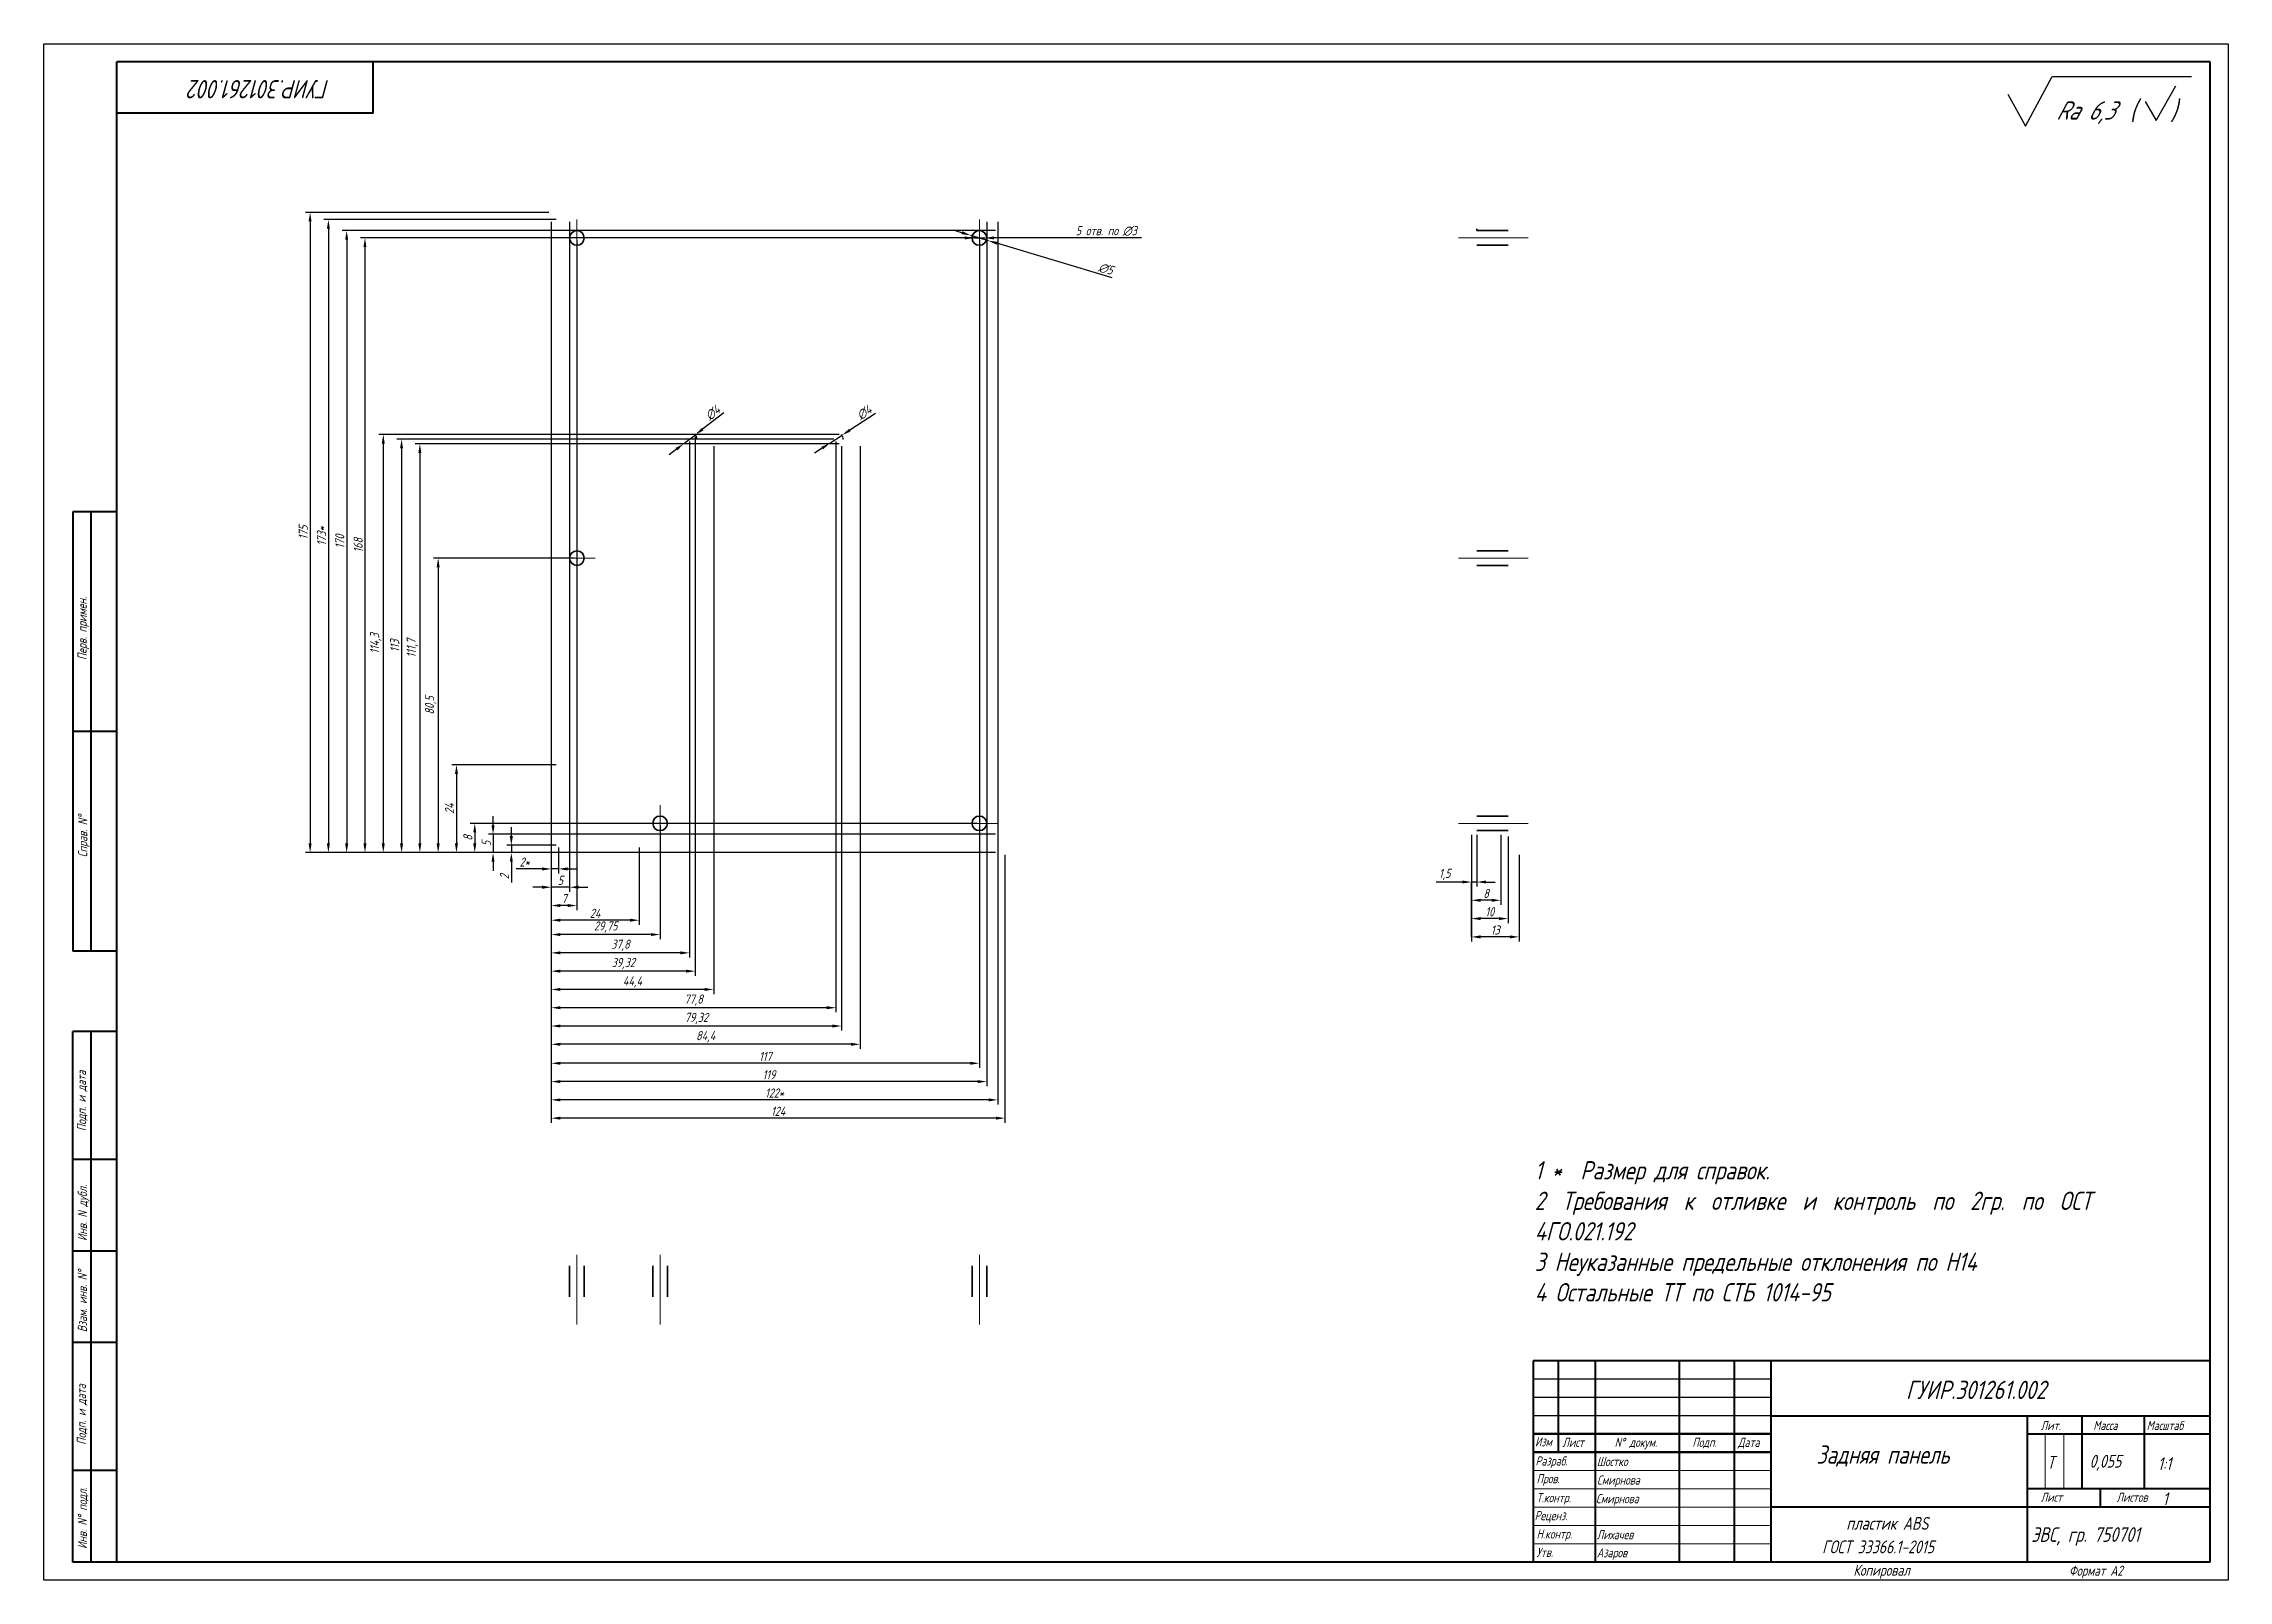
# Paper-space layout 'А2' of a CAD drawing. Header units: millimetres. Extents: x -3 to 594, y 0 to 420.
import ezdxf

# ---------------------------------------------------------------- set-up
doc = ezdxf.new("R2010")
doc.units = ezdxf.units.MM
doc.linetypes.add('CENTER2', pattern=[28.575, 19.05, -3.175, 3.175, -3.175])
for name, color, linetype in [('KONTUR', 7, 'Continuous'), ('PDF _Геометрия', 7, 'Continuous'), ('PDF _Сплошная заливка', 7, 'Continuous')]:
    doc.layers.add(name, color=color, linetype=linetype)
for name, color, linetype, lineweight in [('MD_Видимые тонкие', 7, 'Continuous', 35), ('ОСИ', 1, 'CENTER2', 20), ('Основная', 7, 'Continuous', 40), ('текст', 7, 'Continuous', 30), ('тонкая', 7, 'Continuous', 20)]:
    doc.layers.add(name, color=color, linetype=linetype, lineweight=lineweight)
doc.styles.add('GOST type A0', font='', dxfattribs={"oblique": 15, "height": 3.5})
doc.styles.get("Standard").update_dxf_attribs({"font": '', "oblique": 15})
doc.styles.add('стиль рамки', font='romans.shx', dxfattribs={"width": 0.75, "oblique": 15, "height": 3.5})
doc.styles.get('GOST type A0').set_extended_font_data('GOST type A')
doc.styles.get('Standard').set_extended_font_data('GOST type A')
doc.dimstyles.new('ISO-25', dxfattribs={"dimtxt": 2.5, "dimasz": 2.5, "dimexe": 1.25, "dimexo": 0.625, "dimtad": 1, "dimtxsty": 'Standard', "dimcen": 2.5, "dimadec": 0, "dimazin": 0, "dimtfac": 1, "dimtmove": 0, "dimatfit": 3, "dimfxl": 1, "dimarcsym": 0})

psp = doc.layouts.new('А2')

# ---------------------------------------------------------------- texts
at = {"insert": (75.15, 405.05), "char_height": 5, "attachment_point": 1, "rotation": 180}
psp.add_mtext_dynamic_manual_height_columns('ГУИР.301261.002', width=110.0691, gutter_width=12.5, heights=[0], dxfattribs=at)
at = {"char_height": 5, "attachment_point": 1}
for s, insert in [('{\\fGOST type A|b0|i1|c204|p34;Ra 6,3}', (546.898, 404.238)), ('ГУИР.301261.002', (505.923, 54.554))]:
    psp.add_mtext_dynamic_manual_height_columns(s, width=110.0691, gutter_width=12.5, heights=[0], dxfattribs=dict(at, insert=insert))
at = {"layer": 'текст', "style": 'стиль рамки', "oblique": 15, "width": 0.75}
for s, p in [('Перв. примен.', (8.753, 251.513)), ('Справ. N%%d', (8.908, 197.627)), ('Подп. и дата', (8.574, 122.77)), ('Инв. N дубл.', (8.818, 92.745)), ('Взам. инв. N%%d', (8.818, 67.818)), ('Подп. и дата', (8.524, 37.034)), ('Инв. N%%d подл.', (8.818, 8.567))]:
    psp.add_text(s, height=2.5, rotation=90, dxfattribs=at).set_placement(p)
for s, height, p in [('Лит.', 2.5, (542.718, 41.065)), ('Масса', 2.5, (557.092, 41.065)), ('Масштаб', 2.5, (571.685, 41.065)), ('Изм', 2.5, (404.545, 36.612)), ('Лист', 2.5, (412.021, 36.462)), ('N%%d докум. ', 2.5, (426.305, 36.462)), ('Подп.', 2.5, (447.557, 36.462)), ('Дата', 2.5, (460.008, 36.462)), ('Задняя панель', 5, (481.463, 31.874)), ('Разраб.', 2.5, (404.661, 31.361)), ('Шостко', 2.5, (421.427, 31.215)), ('Т', 3.5, (544.509, 30.5)), ('0,055', 3.5, (556.079, 30.791)), ('1:1', 3.5, (574.749, 30.141)), ('Пров.', 2.5, (404.962, 26.529)), ('Смирнова', 2.5, (421.497, 26.149)), ('Лист', 2.5, (542.718, 21.451)), ('Листов', 2.5, (563.442, 21.451)), ('1', 3.5, (576.057, 20.541)), ('Реценз.', 2.5, (404.434, 16.418)), ('Т.контр.', 2.5, (404.962, 21.334)), ('Смирнова', 2.5, (421.214, 21.064)), ('Н.контр.', 2.5, (404.962, 11.412)), ('Лихачев', 2.5, (421.415, 11.229)), ('пластик ABS', 3.5, (489.598, 13.817)), ('ЭВС, гр. 750701', 4, (540.135, 10.509)), ('Утв.', 2.5, (404.962, 6.392)), ('Азаров', 2.5, (421.415, 6.276)), ('ГОСТ 33366.1-2015', 3.5, (482.997, 7.386)), ('Копировал', 3, (491.536, 1.25)), ('Формат А2', 2.75, (550.464, 1.25))]:
    psp.add_text(s, height=height, dxfattribs=at).set_placement(p)
at = {"layer": 'тонкая', "insert": (404.486, 114.565), "char_height": 5, "width": 157.08158, "attachment_point": 1, "style": 'GOST type A0'}
psp.add_mtext('\\pxqj,t1;1 *  Размер для справок.\\P\\pr1.09015;2 Требования к отливке и контроль по 2гр. по ОСТ 4ГО.021.192\\P3 Неуказанные предельные отклонения по H14\\P4 Остальные ТТ по СТБ 1014-95', dxfattribs=at)

# ---------------------------------------------------------------- blocks, each defined once
blk = doc.blocks.new('*D38')
at = {"color": 0, "lineweight": -2, "transparency": 16777216}
for p, q in [((248.7, 366.9), (246.2, 366.9)), ((251.2, 366.9), (254.2, 366.9)), ((297.04, 366.94), (256.7, 366.9))]:
    blk.add_line(p, q, dxfattribs=at)
at = {"color": 0, "transparency": 16777216}
for points in [[(248.7, 367.31), (248.7, 366.48), (251.2, 366.9)], [(256.7, 367.32), (256.7, 366.49), (254.2, 366.9)]]:
    blk.add_solid(points, dxfattribs=at)
at = {"layer": 'Defpoints', "color": 0, "transparency": 16777216}
for p in [(251.2, 366.9), (254.2, 366.9)]:
    blk.add_point(p, dxfattribs=at)
at = {"color": 0, "transparency": 16777216, "insert": (287.38, 368.8), "char_height": 2.5, "attachment_point": 5, "rotation": 0.04483}
blk.add_mtext('5 отв. по ∅3', dxfattribs=at)
blk = doc.blocks.new('*D39')
at = {"color": 0, "lineweight": -2, "transparency": 16777216}
for p, q in [((247.91, 368.34), (245.52, 369.06)), ((250.31, 367.62), (255.1, 366.18)), ((288.95, 355.99), (257.49, 365.46))]:
    blk.add_line(p, q, dxfattribs=at)
at = {"color": 0, "transparency": 16777216}
for points in [[(248.03, 368.74), (247.79, 367.94), (250.31, 367.62)], [(257.61, 365.86), (257.37, 365.06), (255.1, 366.18)]]:
    blk.add_solid(points, dxfattribs=at)
at = {"layer": 'Defpoints', "color": 0, "transparency": 16777216}
for p in [(250.31, 367.62), (255.1, 366.18)]:
    blk.add_point(p, dxfattribs=at)
at = {"color": 0, "transparency": 16777216, "insert": (287.26, 358.46), "char_height": 2.5, "attachment_point": 5, "rotation": 343.24999}
blk.add_mtext('∅5', dxfattribs=at)
blk = doc.blocks.new('*D46')
at = {"layer": 'Defpoints', "color": 0, "transparency": 16777216}
for p in [(135.7, 200.9), (137.7, 200.9), (135.7, 194.44)]:
    blk.add_point(p, dxfattribs=at)
at = {"layer": 'MD_Видимые тонкие', "color": 0, "lineweight": -2, "transparency": 16777216}
for p, q in [((135.7, 200.28), (135.7, 193.19)), ((137.7, 200.28), (137.7, 193.19)), ((133.2, 194.44), (126.1, 194.44)), ((137.7, 194.44), (135.7, 194.44)), ((140.2, 194.44), (142.7, 194.44))]:
    blk.add_line(p, q, dxfattribs=at)
at = {"layer": 'MD_Видимые тонкие', "color": 0, "transparency": 16777216}
for points in [[(133.2, 194.86), (133.2, 194.02), (135.7, 194.44)], [(140.2, 194.86), (140.2, 194.02), (137.7, 194.44)]]:
    blk.add_solid(points, dxfattribs=at)
at = {"layer": 'MD_Видимые тонкие', "color": 0, "transparency": 16777216, "insert": (128.4, 196.32), "char_height": 2.5, "attachment_point": 5}
blk.add_mtext('2*', dxfattribs=at)
blk = doc.blocks.new('*D47')
at = {"layer": 'Defpoints', "color": 0, "transparency": 16777216}
for p in [(140.7, 371.9), (135.7, 201.4), (135.7, 189.44)]:
    blk.add_point(p, dxfattribs=at)
at = {"layer": 'MD_Видимые тонкие', "color": 0, "lineweight": -2, "transparency": 16777216}
for p, q in [((140.7, 371.28), (140.7, 188.19)), ((135.7, 200.78), (135.7, 188.19)), ((133.2, 189.44), (130.7, 189.44)), ((140.7, 189.44), (135.7, 189.44)), ((143.2, 189.44), (145.7, 189.44))]:
    blk.add_line(p, q, dxfattribs=at)
at = {"layer": 'MD_Видимые тонкие', "color": 0, "transparency": 16777216}
for points in [[(133.2, 189.86), (133.2, 189.02), (135.7, 189.44)], [(143.2, 189.86), (143.2, 189.02), (140.7, 189.44)]]:
    blk.add_solid(points, dxfattribs=at)
at = {"layer": 'MD_Видимые тонкие', "color": 0, "transparency": 16777216, "insert": (138.2, 191.32), "char_height": 2.5, "attachment_point": 5}
blk.add_mtext('5', dxfattribs=at)
blk = doc.blocks.new('*D48')
at = {"layer": 'Defpoints', "color": 0, "transparency": 16777216}
for p in [(142.7, 366.9), (135.7, 279.4), (135.7, 184.44)]:
    blk.add_point(p, dxfattribs=at)
at = {"layer": 'MD_Видимые тонкие', "color": 0, "lineweight": -2, "transparency": 16777216}
for p, q in [((142.7, 366.28), (142.7, 183.19)), ((135.7, 278.78), (135.7, 183.19)), ((140.2, 184.44), (138.2, 184.44))]:
    blk.add_line(p, q, dxfattribs=at)
at = {"layer": 'MD_Видимые тонкие', "color": 0, "transparency": 16777216}
for points in [[(138.2, 184.86), (138.2, 184.02), (135.7, 184.44)], [(140.2, 184.86), (140.2, 184.02), (142.7, 184.44)]]:
    blk.add_solid(points, dxfattribs=at)
at = {"layer": 'MD_Видимые тонкие', "color": 0, "transparency": 16777216, "insert": (139.2, 186.32), "char_height": 2.5, "attachment_point": 5}
blk.add_mtext('7', dxfattribs=at)
blk = doc.blocks.new('*D49')
at = {"layer": 'Defpoints', "color": 0, "transparency": 16777216}
for p in [(135.7, 206.9), (165.45, 206.9), (135.7, 176.5)]:
    blk.add_point(p, dxfattribs=at)
at = {"layer": 'MD_Видимые тонкие', "color": 0, "lineweight": -2, "transparency": 16777216}
for p, q in [((135.7, 206.28), (135.7, 175.25)), ((165.45, 206.28), (165.45, 175.25)), ((162.95, 176.5), (138.2, 176.5))]:
    blk.add_line(p, q, dxfattribs=at)
at = {"layer": 'MD_Видимые тонкие', "color": 0, "transparency": 16777216}
for points in [[(138.2, 176.92), (138.2, 176.09), (135.7, 176.5)], [(162.95, 176.92), (162.95, 176.09), (165.45, 176.5)]]:
    blk.add_solid(points, dxfattribs=at)
at = {"layer": 'MD_Видимые тонкие', "color": 0, "transparency": 16777216, "insert": (150.58, 178.57), "char_height": 2.5, "attachment_point": 5}
blk.add_mtext('29,75', dxfattribs=at)
blk = doc.blocks.new('*D50')
at = {"layer": 'Defpoints', "color": 0, "transparency": 16777216}
for p in [(135.7, 311.9), (173.5, 311.9), (135.7, 171.5)]:
    blk.add_point(p, dxfattribs=at)
at = {"layer": 'MD_Видимые тонкие', "color": 0, "lineweight": -2, "transparency": 16777216}
for p, q in [((135.7, 311.28), (135.7, 170.25)), ((173.5, 311.28), (173.5, 170.25)), ((171, 171.5), (138.2, 171.5))]:
    blk.add_line(p, q, dxfattribs=at)
at = {"layer": 'MD_Видимые тонкие', "color": 0, "transparency": 16777216}
for points in [[(138.2, 171.92), (138.2, 171.09), (135.7, 171.5)], [(171, 171.92), (171, 171.09), (173.5, 171.5)]]:
    blk.add_solid(points, dxfattribs=at)
at = {"layer": 'MD_Видимые тонкие', "color": 0, "transparency": 16777216, "insert": (154.6, 173.57), "char_height": 2.5, "attachment_point": 5}
blk.add_mtext('37,8', dxfattribs=at)
blk = doc.blocks.new('*D51')
at = {"layer": 'Defpoints', "color": 0, "transparency": 16777216}
for p in [(135.7, 313.2), (175.02, 313.2), (135.7, 166.5)]:
    blk.add_point(p, dxfattribs=at)
at = {"layer": 'MD_Видимые тонкие', "color": 0, "lineweight": -2, "transparency": 16777216}
for p, q in [((135.7, 312.58), (135.7, 165.25)), ((175.02, 312.58), (175.02, 165.25)), ((172.52, 166.5), (138.2, 166.5))]:
    blk.add_line(p, q, dxfattribs=at)
at = {"layer": 'MD_Видимые тонкие', "color": 0, "transparency": 16777216}
for points in [[(138.2, 166.92), (138.2, 166.09), (135.7, 166.5)], [(172.52, 166.92), (172.52, 166.09), (175.02, 166.5)]]:
    blk.add_solid(points, dxfattribs=at)
at = {"layer": 'MD_Видимые тонкие', "color": 0, "transparency": 16777216, "insert": (155.36, 168.57), "char_height": 2.5, "attachment_point": 5}
blk.add_mtext('39,32', dxfattribs=at)
blk = doc.blocks.new('*D52')
at = {"layer": 'Defpoints', "color": 0, "transparency": 16777216}
for p in [(135.7, 310.6), (180.1, 310.6), (135.7, 161.5)]:
    blk.add_point(p, dxfattribs=at)
at = {"layer": 'MD_Видимые тонкие', "color": 0, "lineweight": -2, "transparency": 16777216}
for p, q in [((135.7, 309.98), (135.7, 160.25)), ((180.1, 309.98), (180.1, 160.25)), ((177.6, 161.5), (138.2, 161.5))]:
    blk.add_line(p, q, dxfattribs=at)
at = {"layer": 'MD_Видимые тонкие', "color": 0, "transparency": 16777216}
for points in [[(138.2, 161.92), (138.2, 161.09), (135.7, 161.5)], [(177.6, 161.92), (177.6, 161.09), (180.1, 161.5)]]:
    blk.add_solid(points, dxfattribs=at)
at = {"layer": 'MD_Видимые тонкие', "color": 0, "transparency": 16777216, "insert": (157.9, 163.57), "char_height": 2.5, "attachment_point": 5}
blk.add_mtext('44,4', dxfattribs=at)
blk = doc.blocks.new('*D53')
at = {"layer": 'Defpoints', "color": 0, "transparency": 16777216}
for p in [(135.7, 311.9), (213.5, 311.9), (135.7, 156.5)]:
    blk.add_point(p, dxfattribs=at)
at = {"layer": 'MD_Видимые тонкие', "color": 0, "lineweight": -2, "transparency": 16777216}
for p, q in [((135.7, 311.28), (135.7, 155.25)), ((213.5, 311.28), (213.5, 155.25)), ((211, 156.5), (138.2, 156.5))]:
    blk.add_line(p, q, dxfattribs=at)
at = {"layer": 'MD_Видимые тонкие', "color": 0, "transparency": 16777216}
for points in [[(138.2, 156.92), (138.2, 156.09), (135.7, 156.5)], [(211, 156.92), (211, 156.09), (213.5, 156.5)]]:
    blk.add_solid(points, dxfattribs=at)
at = {"layer": 'MD_Видимые тонкие', "color": 0, "transparency": 16777216, "insert": (174.6, 158.57), "char_height": 2.5, "attachment_point": 5}
blk.add_mtext('77,8', dxfattribs=at)
blk = doc.blocks.new('*D54')
at = {"layer": 'Defpoints', "color": 0, "transparency": 16777216}
for p in [(135.7, 310.6), (215.02, 310.6), (135.7, 151.5)]:
    blk.add_point(p, dxfattribs=at)
at = {"layer": 'MD_Видимые тонкие', "color": 0, "lineweight": -2, "transparency": 16777216}
for p, q in [((135.7, 309.98), (135.7, 150.25)), ((215.02, 309.98), (215.02, 150.25)), ((212.52, 151.5), (138.2, 151.5))]:
    blk.add_line(p, q, dxfattribs=at)
at = {"layer": 'MD_Видимые тонкие', "color": 0, "transparency": 16777216}
for points in [[(138.2, 151.92), (138.2, 151.09), (135.7, 151.5)], [(212.52, 151.92), (212.52, 151.09), (215.02, 151.5)]]:
    blk.add_solid(points, dxfattribs=at)
at = {"layer": 'MD_Видимые тонкие', "color": 0, "transparency": 16777216, "insert": (175.36, 153.57), "char_height": 2.5, "attachment_point": 5}
blk.add_mtext('79,32', dxfattribs=at)
blk = doc.blocks.new('*D55')
at = {"layer": 'Defpoints', "color": 0, "transparency": 16777216}
for p in [(135.7, 310.6), (220.1, 310.6), (135.7, 146.5)]:
    blk.add_point(p, dxfattribs=at)
at = {"layer": 'MD_Видимые тонкие', "color": 0, "lineweight": -2, "transparency": 16777216}
for p, q in [((135.7, 309.98), (135.7, 145.25)), ((220.1, 309.98), (220.1, 145.25)), ((217.6, 146.5), (138.2, 146.5))]:
    blk.add_line(p, q, dxfattribs=at)
at = {"layer": 'MD_Видимые тонкие', "color": 0, "transparency": 16777216}
for points in [[(138.2, 146.92), (138.2, 146.09), (135.7, 146.5)], [(217.6, 146.92), (217.6, 146.09), (220.1, 146.5)]]:
    blk.add_solid(points, dxfattribs=at)
at = {"layer": 'MD_Видимые тонкие', "color": 0, "transparency": 16777216, "insert": (177.9, 148.57), "char_height": 2.5, "attachment_point": 5}
blk.add_mtext('84,4', dxfattribs=at)
blk = doc.blocks.new('*D56')
at = {"layer": 'Defpoints', "color": 0, "transparency": 16777216}
for p in [(135.7, 366.9), (252.7, 366.9), (135.7, 141.32)]:
    blk.add_point(p, dxfattribs=at)
at = {"layer": 'MD_Видимые тонкие', "color": 0, "lineweight": -2, "transparency": 16777216}
for p, q in [((135.7, 366.28), (135.7, 140.07)), ((252.7, 366.28), (252.7, 140.07)), ((250.2, 141.32), (138.2, 141.32))]:
    blk.add_line(p, q, dxfattribs=at)
at = {"layer": 'MD_Видимые тонкие', "color": 0, "transparency": 16777216}
for points in [[(138.2, 141.73), (138.2, 140.9), (135.7, 141.32)], [(250.2, 141.73), (250.2, 140.9), (252.7, 141.32)]]:
    blk.add_solid(points, dxfattribs=at)
at = {"layer": 'MD_Видимые тонкие', "color": 0, "transparency": 16777216, "insert": (194.2, 143.19), "char_height": 2.5, "attachment_point": 5}
blk.add_mtext('117', dxfattribs=at)
blk = doc.blocks.new('*D57')
at = {"layer": 'Defpoints', "color": 0, "transparency": 16777216}
for p in [(135.7, 371.9), (254.7, 371.9), (135.7, 136.32)]:
    blk.add_point(p, dxfattribs=at)
at = {"layer": 'MD_Видимые тонкие', "color": 0, "lineweight": -2, "transparency": 16777216}
for p, q in [((135.7, 371.28), (135.7, 135.07)), ((254.7, 371.28), (254.7, 135.07)), ((252.2, 136.32), (138.2, 136.32))]:
    blk.add_line(p, q, dxfattribs=at)
at = {"layer": 'MD_Видимые тонкие', "color": 0, "transparency": 16777216}
for points in [[(138.2, 136.73), (138.2, 135.9), (135.7, 136.32)], [(252.2, 136.73), (252.2, 135.9), (254.7, 136.32)]]:
    blk.add_solid(points, dxfattribs=at)
at = {"layer": 'MD_Видимые тонкие', "color": 0, "transparency": 16777216, "insert": (195.2, 138.19), "char_height": 2.5, "attachment_point": 5}
blk.add_mtext('119', dxfattribs=at)
blk = doc.blocks.new('*D58')
at = {"layer": 'Defpoints', "color": 0, "transparency": 16777216}
for p in [(135.7, 371.4), (257.7, 371.9), (135.7, 131.32)]:
    blk.add_point(p, dxfattribs=at)
at = {"layer": 'MD_Видимые тонкие', "color": 0, "lineweight": -2, "transparency": 16777216}
for p, q in [((135.7, 370.78), (135.7, 130.07)), ((257.7, 371.28), (257.7, 130.07)), ((255.2, 131.32), (138.2, 131.32))]:
    blk.add_line(p, q, dxfattribs=at)
at = {"layer": 'MD_Видимые тонкие', "color": 0, "transparency": 16777216}
for points in [[(138.2, 131.73), (138.2, 130.9), (135.7, 131.32)], [(255.2, 131.73), (255.2, 130.9), (257.7, 131.32)]]:
    blk.add_solid(points, dxfattribs=at)
at = {"layer": 'MD_Видимые тонкие', "color": 0, "transparency": 16777216, "insert": (196.7, 133.19), "char_height": 2.5, "attachment_point": 5}
blk.add_mtext('122*', dxfattribs=at)
blk = doc.blocks.new('*D59')
at = {"layer": 'Defpoints', "color": 0, "transparency": 16777216}
for p in [(135.7, 198.9), (259.7, 198.9), (135.7, 126.32)]:
    blk.add_point(p, dxfattribs=at)
at = {"layer": 'MD_Видимые тонкие', "color": 0, "lineweight": -2, "transparency": 16777216}
for p, q in [((135.7, 198.28), (135.7, 125.07)), ((259.7, 198.28), (259.7, 125.07)), ((257.2, 126.32), (138.2, 126.32))]:
    blk.add_line(p, q, dxfattribs=at)
at = {"layer": 'MD_Видимые тонкие', "color": 0, "transparency": 16777216}
for points in [[(138.2, 126.73), (138.2, 125.9), (135.7, 126.32)], [(257.2, 126.73), (257.2, 125.9), (259.7, 126.32)]]:
    blk.add_solid(points, dxfattribs=at)
at = {"layer": 'MD_Видимые тонкие', "color": 0, "transparency": 16777216, "insert": (197.7, 128.19), "char_height": 2.5, "attachment_point": 5}
blk.add_mtext('124', dxfattribs=at)
blk = doc.blocks.new('*D60')
at = {"layer": 'Defpoints', "color": 0, "transparency": 16777216}
for p in [(124.8, 198.9), (137.7, 200.9), (137.7, 198.9)]:
    blk.add_point(p, dxfattribs=at)
at = {"layer": 'MD_Видимые тонкие', "color": 0, "lineweight": -2, "transparency": 16777216}
for p, q in [((124.8, 203.4), (124.8, 205.9)), ((137.08, 200.9), (123.55, 200.9)), ((137.08, 198.9), (123.55, 198.9)), ((124.8, 200.9), (124.8, 198.9)), ((124.8, 196.4), (124.8, 190.72))]:
    blk.add_line(p, q, dxfattribs=at)
at = {"layer": 'MD_Видимые тонкие', "color": 0, "transparency": 16777216}
for points in [[(124.38, 203.4), (125.21, 203.4), (124.8, 200.9)], [(124.38, 196.4), (125.21, 196.4), (124.8, 198.9)]]:
    blk.add_solid(points, dxfattribs=at)
at = {"layer": 'MD_Видимые тонкие', "color": 0, "transparency": 16777216, "insert": (122.92, 192.31), "char_height": 2.5, "attachment_point": 5, "rotation": 90}
blk.add_mtext('2', dxfattribs=at)
blk = doc.blocks.new('*D61')
at = {"layer": 'Defpoints', "color": 0, "transparency": 16777216}
for p in [(257.7, 203.9), (119.8, 198.9), (257.7, 198.9)]:
    blk.add_point(p, dxfattribs=at)
at = {"layer": 'MD_Видимые тонкие', "color": 0, "lineweight": -2, "transparency": 16777216}
for p, q in [((257.08, 203.9), (118.55, 203.9)), ((119.8, 206.4), (119.8, 208.9)), ((119.8, 203.9), (119.8, 198.9)), ((257.08, 198.9), (118.55, 198.9)), ((119.8, 196.4), (119.8, 193.9))]:
    blk.add_line(p, q, dxfattribs=at)
at = {"layer": 'MD_Видимые тонкие', "color": 0, "transparency": 16777216}
for points in [[(119.38, 206.4), (120.21, 206.4), (119.8, 203.9)], [(119.38, 196.4), (120.21, 196.4), (119.8, 198.9)]]:
    blk.add_solid(points, dxfattribs=at)
at = {"layer": 'MD_Видимые тонкие', "color": 0, "transparency": 16777216, "insert": (117.92, 201.4), "char_height": 2.5, "attachment_point": 5, "rotation": 90}
blk.add_mtext('5', dxfattribs=at)
blk = doc.blocks.new('*D62')
at = {"layer": 'Defpoints', "color": 0, "transparency": 16777216}
for p in [(252.7, 206.9), (114.8, 198.9), (252.7, 198.9)]:
    blk.add_point(p, dxfattribs=at)
at = {"layer": 'MD_Видимые тонкие', "color": 0, "lineweight": -2, "transparency": 16777216}
for p, q in [((252.08, 206.9), (113.55, 206.9)), ((114.8, 204.4), (114.8, 201.4)), ((252.08, 198.9), (113.55, 198.9))]:
    blk.add_line(p, q, dxfattribs=at)
at = {"layer": 'MD_Видимые тонкие', "color": 0, "transparency": 16777216}
for points in [[(114.38, 204.4), (115.21, 204.4), (114.8, 206.9)], [(114.38, 201.4), (115.21, 201.4), (114.8, 198.9)]]:
    blk.add_solid(points, dxfattribs=at)
at = {"layer": 'MD_Видимые тонкие', "color": 0, "transparency": 16777216, "insert": (112.92, 202.9), "char_height": 2.5, "attachment_point": 5, "rotation": 90}
blk.add_mtext('8', dxfattribs=at)
blk = doc.blocks.new('*D63')
at = {"layer": 'Defpoints', "color": 0, "transparency": 16777216}
for p in [(137.7, 222.9), (109.8, 198.9), (138.2, 198.9)]:
    blk.add_point(p, dxfattribs=at)
at = {"layer": 'MD_Видимые тонкие', "color": 0, "lineweight": -2, "transparency": 16777216}
for p, q in [((137.08, 222.9), (108.55, 222.9)), ((109.8, 220.4), (109.8, 201.4)), ((137.58, 198.9), (108.55, 198.9))]:
    blk.add_line(p, q, dxfattribs=at)
at = {"layer": 'MD_Видимые тонкие', "color": 0, "transparency": 16777216}
for points in [[(109.38, 220.4), (110.21, 220.4), (109.8, 222.9)], [(109.38, 201.4), (110.21, 201.4), (109.8, 198.9)]]:
    blk.add_solid(points, dxfattribs=at)
at = {"layer": 'MD_Видимые тонкие', "color": 0, "transparency": 16777216, "insert": (107.92, 210.9), "char_height": 2.5, "attachment_point": 5, "rotation": 90}
blk.add_mtext('24', dxfattribs=at)
blk = doc.blocks.new('*D64')
at = {"layer": 'Defpoints', "color": 0, "transparency": 16777216}
for p in [(142.7, 279.4), (104.8, 198.9), (142.7, 198.9)]:
    blk.add_point(p, dxfattribs=at)
at = {"layer": 'MD_Видимые тонкие', "color": 0, "lineweight": -2, "transparency": 16777216}
for p, q in [((142.08, 279.4), (103.55, 279.4)), ((104.8, 276.9), (104.8, 201.4)), ((142.08, 198.9), (103.55, 198.9))]:
    blk.add_line(p, q, dxfattribs=at)
at = {"layer": 'MD_Видимые тонкие', "color": 0, "transparency": 16777216}
for points in [[(104.38, 276.9), (105.21, 276.9), (104.8, 279.4)], [(104.38, 201.4), (105.21, 201.4), (104.8, 198.9)]]:
    blk.add_solid(points, dxfattribs=at)
at = {"layer": 'MD_Видимые тонкие', "color": 0, "transparency": 16777216, "insert": (102.73, 239.15), "char_height": 2.5, "attachment_point": 5, "rotation": 90}
blk.add_mtext('80,5', dxfattribs=at)
blk = doc.blocks.new('*D65')
at = {"layer": 'Defpoints', "color": 0, "transparency": 16777216}
for p in [(215.02, 310.6), (99.8, 198.9), (175.02, 198.9)]:
    blk.add_point(p, dxfattribs=at)
at = {"layer": 'MD_Видимые тонкие', "color": 0, "lineweight": -2, "transparency": 16777216}
for p, q in [((214.4, 310.6), (98.55, 310.6)), ((99.8, 308.1), (99.8, 201.4)), ((174.4, 198.9), (98.55, 198.9))]:
    blk.add_line(p, q, dxfattribs=at)
at = {"layer": 'MD_Видимые тонкие', "color": 0, "transparency": 16777216}
for points in [[(99.38, 308.1), (100.21, 308.1), (99.8, 310.6)], [(99.38, 201.4), (100.21, 201.4), (99.8, 198.9)]]:
    blk.add_solid(points, dxfattribs=at)
at = {"layer": 'MD_Видимые тонкие', "color": 0, "transparency": 16777216, "insert": (97.73, 254.75), "char_height": 2.5, "attachment_point": 5, "rotation": 90}
blk.add_mtext('111,7', dxfattribs=at)
blk = doc.blocks.new('*D66')
at = {"layer": 'Defpoints', "color": 0, "transparency": 16777216}
for p in [(213.5, 311.9), (94.8, 198.9), (213.5, 198.9)]:
    blk.add_point(p, dxfattribs=at)
at = {"layer": 'MD_Видимые тонкие', "color": 0, "lineweight": -2, "transparency": 16777216}
for p, q in [((212.88, 311.9), (93.55, 311.9)), ((94.8, 309.4), (94.8, 201.4)), ((212.88, 198.9), (93.55, 198.9))]:
    blk.add_line(p, q, dxfattribs=at)
at = {"layer": 'MD_Видимые тонкие', "color": 0, "transparency": 16777216}
for points in [[(94.38, 309.4), (95.21, 309.4), (94.8, 311.9)], [(94.38, 201.4), (95.21, 201.4), (94.8, 198.9)]]:
    blk.add_solid(points, dxfattribs=at)
at = {"layer": 'MD_Видимые тонкие', "color": 0, "transparency": 16777216, "insert": (92.92, 255.4), "char_height": 2.5, "attachment_point": 5, "rotation": 90}
blk.add_mtext('113', dxfattribs=at)
blk = doc.blocks.new('*D67')
at = {"layer": 'Defpoints', "color": 0, "transparency": 16777216}
for p in [(215.02, 313.2), (89.8, 198.9), (215.02, 198.9)]:
    blk.add_point(p, dxfattribs=at)
at = {"layer": 'MD_Видимые тонкие', "color": 0, "lineweight": -2, "transparency": 16777216}
for p, q in [((214.4, 313.2), (88.55, 313.2)), ((89.8, 310.7), (89.8, 201.4)), ((214.4, 198.9), (88.55, 198.9))]:
    blk.add_line(p, q, dxfattribs=at)
at = {"layer": 'MD_Видимые тонкие', "color": 0, "transparency": 16777216}
for points in [[(89.38, 310.7), (90.21, 310.7), (89.8, 313.2)], [(89.38, 201.4), (90.21, 201.4), (89.8, 198.9)]]:
    blk.add_solid(points, dxfattribs=at)
at = {"layer": 'MD_Видимые тонкие', "color": 0, "transparency": 16777216, "insert": (87.73, 256.05), "char_height": 2.5, "attachment_point": 5, "rotation": 90}
blk.add_mtext('114,3', dxfattribs=at)
blk = doc.blocks.new('*D68')
at = {"layer": 'Defpoints', "color": 0, "transparency": 16777216}
for p in [(252.7, 366.9), (84.8, 198.9), (252.7, 198.9)]:
    blk.add_point(p, dxfattribs=at)
at = {"layer": 'MD_Видимые тонкие', "color": 0, "lineweight": -2, "transparency": 16777216}
for p, q in [((252.08, 366.9), (83.55, 366.9)), ((84.8, 364.4), (84.8, 201.4)), ((252.08, 198.9), (83.55, 198.9))]:
    blk.add_line(p, q, dxfattribs=at)
at = {"layer": 'MD_Видимые тонкие', "color": 0, "transparency": 16777216}
for points in [[(84.38, 364.4), (85.21, 364.4), (84.8, 366.9)], [(84.38, 201.4), (85.21, 201.4), (84.8, 198.9)]]:
    blk.add_solid(points, dxfattribs=at)
at = {"layer": 'MD_Видимые тонкие', "color": 0, "transparency": 16777216, "insert": (82.92, 282.9), "char_height": 2.5, "attachment_point": 5, "rotation": 90}
blk.add_mtext('168', dxfattribs=at)
blk = doc.blocks.new('*D69')
at = {"layer": 'Defpoints', "color": 0, "transparency": 16777216}
for p in [(257.7, 368.9), (79.8, 198.9), (257.2, 198.9)]:
    blk.add_point(p, dxfattribs=at)
at = {"layer": 'MD_Видимые тонкие', "color": 0, "lineweight": -2, "transparency": 16777216}
for p, q in [((257.08, 368.9), (78.55, 368.9)), ((79.8, 366.4), (79.8, 201.4)), ((256.58, 198.9), (78.55, 198.9))]:
    blk.add_line(p, q, dxfattribs=at)
at = {"layer": 'MD_Видимые тонкие', "color": 0, "transparency": 16777216}
for points in [[(79.38, 366.4), (80.21, 366.4), (79.8, 368.9)], [(79.38, 201.4), (80.21, 201.4), (79.8, 198.9)]]:
    blk.add_solid(points, dxfattribs=at)
at = {"layer": 'MD_Видимые тонкие', "color": 0, "transparency": 16777216, "insert": (77.92, 283.9), "char_height": 2.5, "attachment_point": 5, "rotation": 90}
blk.add_mtext('170', dxfattribs=at)
blk = doc.blocks.new('*D70')
at = {"layer": 'Defpoints', "color": 0, "transparency": 16777216}
for p in [(137.7, 371.9), (74.8, 198.9), (137.7, 198.9)]:
    blk.add_point(p, dxfattribs=at)
at = {"layer": 'MD_Видимые тонкие', "color": 0, "lineweight": -2, "transparency": 16777216}
for p, q in [((137.08, 371.9), (73.55, 371.9)), ((74.8, 369.4), (74.8, 201.4)), ((137.08, 198.9), (73.55, 198.9))]:
    blk.add_line(p, q, dxfattribs=at)
at = {"layer": 'MD_Видимые тонкие', "color": 0, "transparency": 16777216}
for points in [[(74.38, 369.4), (75.21, 369.4), (74.8, 371.9)], [(74.38, 201.4), (75.21, 201.4), (74.8, 198.9)]]:
    blk.add_solid(points, dxfattribs=at)
at = {"layer": 'MD_Видимые тонкие', "color": 0, "transparency": 16777216, "insert": (72.92, 285.4), "char_height": 2.5, "attachment_point": 5, "rotation": 90}
blk.add_mtext('173*', dxfattribs=at)
blk = doc.blocks.new('*D71')
at = {"layer": 'Defpoints', "color": 0, "transparency": 16777216}
for p in [(135.7, 373.9), (69.8, 198.9), (135.7, 198.9)]:
    blk.add_point(p, dxfattribs=at)
at = {"layer": 'MD_Видимые тонкие', "color": 0, "lineweight": -2, "transparency": 16777216}
for p, q in [((135.08, 373.9), (68.55, 373.9)), ((69.8, 371.4), (69.8, 201.4)), ((135.08, 198.9), (68.55, 198.9))]:
    blk.add_line(p, q, dxfattribs=at)
at = {"layer": 'MD_Видимые тонкие', "color": 0, "transparency": 16777216}
for points in [[(69.38, 371.4), (70.21, 371.4), (69.8, 373.9)], [(69.38, 201.4), (70.21, 201.4), (69.8, 198.9)]]:
    blk.add_solid(points, dxfattribs=at)
at = {"layer": 'MD_Видимые тонкие', "color": 0, "transparency": 16777216, "insert": (67.92, 286.4), "char_height": 2.5, "attachment_point": 5, "rotation": 90}
blk.add_mtext('175', dxfattribs=at)
blk = doc.blocks.new('*D72')
at = {"layer": 'Defpoints', "color": 0, "transparency": 16777216}
for p in [(387.17, 204.4), (388.67, 204.4), (387.17, 190.86)]:
    blk.add_point(p, dxfattribs=at)
at = {"layer": 'MD_Видимые тонкие', "color": 0, "lineweight": -2, "transparency": 16777216}
for p, q in [((387.17, 203.78), (387.17, 189.61)), ((388.67, 203.78), (388.67, 189.61)), ((384.67, 190.86), (377.57, 190.86)), ((388.67, 190.86), (387.17, 190.86)), ((391.17, 190.86), (393.67, 190.86))]:
    blk.add_line(p, q, dxfattribs=at)
at = {"layer": 'MD_Видимые тонкие', "color": 0, "transparency": 16777216}
for points in [[(384.67, 191.28), (384.67, 190.45), (387.17, 190.86)], [(391.17, 191.28), (391.17, 190.45), (388.67, 190.86)]]:
    blk.add_solid(points, dxfattribs=at)
at = {"layer": 'MD_Видимые тонкие', "color": 0, "transparency": 16777216, "insert": (379.87, 192.93), "char_height": 2.5, "attachment_point": 5}
blk.add_mtext('1,5', dxfattribs=at)
blk = doc.blocks.new('*D73')
at = {"layer": 'Defpoints', "color": 0, "transparency": 16777216}
for p in [(387.17, 204.4), (395.17, 204.4), (387.17, 185.86)]:
    blk.add_point(p, dxfattribs=at)
at = {"layer": 'MD_Видимые тонкие', "color": 0, "lineweight": -2, "transparency": 16777216}
for p, q in [((387.17, 203.78), (387.17, 184.61)), ((395.17, 203.78), (395.17, 184.61)), ((392.67, 185.86), (389.67, 185.86))]:
    blk.add_line(p, q, dxfattribs=at)
at = {"layer": 'MD_Видимые тонкие', "color": 0, "transparency": 16777216}
for points in [[(389.67, 186.28), (389.67, 185.45), (387.17, 185.86)], [(392.67, 186.28), (392.67, 185.45), (395.17, 185.86)]]:
    blk.add_solid(points, dxfattribs=at)
at = {"layer": 'MD_Видимые тонкие', "color": 0, "transparency": 16777216, "insert": (391.17, 187.74), "char_height": 2.5, "attachment_point": 5}
blk.add_mtext('8', dxfattribs=at)
blk = doc.blocks.new('*D74')
at = {"layer": 'Defpoints', "color": 0, "transparency": 16777216}
for p in [(387.17, 203.9), (397.17, 203.9), (387.17, 180.86)]:
    blk.add_point(p, dxfattribs=at)
at = {"layer": 'MD_Видимые тонкие', "color": 0, "lineweight": -2, "transparency": 16777216}
for p, q in [((387.17, 203.28), (387.17, 179.61)), ((397.17, 203.28), (397.17, 179.61)), ((394.67, 180.86), (389.67, 180.86))]:
    blk.add_line(p, q, dxfattribs=at)
at = {"layer": 'MD_Видимые тонкие', "color": 0, "transparency": 16777216}
for points in [[(389.67, 181.28), (389.67, 180.45), (387.17, 180.86)], [(394.67, 181.28), (394.67, 180.45), (397.17, 180.86)]]:
    blk.add_solid(points, dxfattribs=at)
at = {"layer": 'MD_Видимые тонкие', "color": 0, "transparency": 16777216, "insert": (392.17, 182.74), "char_height": 2.5, "attachment_point": 5}
blk.add_mtext('10', dxfattribs=at)
blk = doc.blocks.new('*D75')
at = {"layer": 'Defpoints', "color": 0, "transparency": 16777216}
for p in [(387.17, 198.9), (400.17, 198.9), (387.17, 175.86)]:
    blk.add_point(p, dxfattribs=at)
at = {"layer": 'MD_Видимые тонкие', "color": 0, "lineweight": -2, "transparency": 16777216}
for p, q in [((387.17, 198.28), (387.17, 174.61)), ((400.17, 198.28), (400.17, 174.61)), ((397.67, 175.86), (389.67, 175.86))]:
    blk.add_line(p, q, dxfattribs=at)
at = {"layer": 'MD_Видимые тонкие', "color": 0, "transparency": 16777216}
for points in [[(389.67, 176.28), (389.67, 175.45), (387.17, 175.86)], [(397.67, 176.28), (397.67, 175.45), (400.17, 175.86)]]:
    blk.add_solid(points, dxfattribs=at)
at = {"layer": 'MD_Видимые тонкие', "color": 0, "transparency": 16777216, "insert": (393.67, 177.74), "char_height": 2.5, "attachment_point": 5}
blk.add_mtext('13', dxfattribs=at)
blk = doc.blocks.new('*D76')
at = {"layer": 'Defpoints', "color": 0, "transparency": 16777216}
for p in [(135.7, 200.9), (159.7, 200.9), (135.7, 180.43)]:
    blk.add_point(p, dxfattribs=at)
at = {"layer": 'MD_Видимые тонкие', "color": 0, "lineweight": -2, "transparency": 16777216}
for p, q in [((135.7, 200.28), (135.7, 179.18)), ((159.7, 200.28), (159.7, 179.18)), ((157.2, 180.43), (138.2, 180.43))]:
    blk.add_line(p, q, dxfattribs=at)
at = {"layer": 'MD_Видимые тонкие', "color": 0, "transparency": 16777216}
for points in [[(138.2, 180.84), (138.2, 180.01), (135.7, 180.43)], [(157.2, 180.84), (157.2, 180.01), (159.7, 180.43)]]:
    blk.add_solid(points, dxfattribs=at)
at = {"layer": 'MD_Видимые тонкие', "color": 0, "transparency": 16777216, "insert": (147.7, 182.3), "char_height": 2.5, "attachment_point": 5}
blk.add_mtext('24', dxfattribs=at)
blk = doc.blocks.new('*D77')
at = {"layer": 'Defpoints', "color": 0, "transparency": 16777216}
for p in [(171.92, 310.68), (175.09, 313.12)]:
    blk.add_point(p, dxfattribs=at)
at = {"layer": 'MD_Видимые тонкие', "color": 0, "lineweight": -2, "transparency": 16777216}
for p, q in [((182.9, 319.09), (177.08, 314.64)), ((171.92, 310.68), (175.09, 313.12)), ((169.93, 309.17), (167.94, 307.65))]:
    blk.add_line(p, q, dxfattribs=at)
blk.add_arc((173.5, 311.9), 2, 1.61806, 40.5416, dxfattribs=at)
at = {"layer": 'MD_Видимые тонкие', "color": 0, "transparency": 16777216}
for points in [[(169.68, 309.5), (170.18, 308.83), (171.92, 310.68)], [(176.82, 314.97), (177.33, 314.3), (175.09, 313.12)]]:
    blk.add_solid(points, dxfattribs=at)
at = {"layer": 'MD_Видимые тонкие', "color": 0, "transparency": 16777216, "insert": (179.84, 319.11), "char_height": 2.5, "attachment_point": 5, "rotation": 37.42792}
blk.add_mtext('∅4', dxfattribs=at)
blk = doc.blocks.new('*D78')
at = {"layer": 'Defpoints', "color": 0, "transparency": 16777216}
for p in [(211.83, 310.81), (215.18, 312.99)]:
    blk.add_point(p, dxfattribs=at)
at = {"layer": 'MD_Видимые тонкие', "color": 0, "lineweight": -2, "transparency": 16777216}
for p, q in [((224.29, 318.93), (217.27, 314.36)), ((211.83, 310.81), (215.18, 312.99)), ((209.73, 309.44), (207.64, 308.08))]:
    blk.add_line(p, q, dxfattribs=at)
blk.add_arc((213.5, 311.9), 2, 357.28456, 40.5416, dxfattribs=at)
at = {"layer": 'MD_Видимые тонкие', "color": 0, "transparency": 16777216}
for points in [[(209.51, 309.79), (209.96, 309.09), (211.83, 310.81)], [(217.05, 314.71), (217.5, 314.01), (215.18, 312.99)]]:
    blk.add_solid(points, dxfattribs=at)
at = {"layer": 'MD_Видимые тонкие', "color": 0, "transparency": 16777216, "insert": (221.24, 319.18), "char_height": 2.5, "attachment_point": 5, "rotation": 33.09443}
blk.add_mtext('∅4', dxfattribs=at)

# ---------------------------------------------------------------- dimensions: what is measured, and where the dimension line sits
dim = psp.add_diameter_dim_2p(p1=(251.202, 366.899), p2=(254.202, 366.901), text='5 отв. по <>', dimstyle='ISO-25', override={"dimlfac": -1})
dim.commit()
dim.dimension.update_dxf_attribs({"geometry": '*D38', "text_midpoint": (287.385, 366.927), "dimtype": 163})
dim = psp.add_diameter_dim_2p(p1=(250.309, 367.621), p2=(255.096, 366.18), dimstyle='ISO-25', override={"dimlfac": -1})
dim.commit()
dim.dimension.update_dxf_attribs({"geometry": '*D39', "text_midpoint": (286.722, 356.662), "dimtype": 163})
at = {"layer": 'MD_Видимые тонкие'}
for base, p1, p2, picture, middle in [((69.796, 198.9), (135.702, 373.9), (135.702, 198.9), '*D71', (67.92, 286.4)), ((79.796, 198.9), (257.702, 368.9), (257.202, 198.9), '*D69', (77.92, 283.9)), ((84.796, 198.9), (252.702, 366.9), (252.702, 198.9), '*D68', (82.92, 282.9)), ((89.796, 198.9), (215.023, 313.2), (215.023, 198.9), '*D67', (87.733, 256.05)), ((99.796, 198.9), (215.023, 310.6), (175.023, 198.9), '*D65', (97.733, 254.75)), ((109.796, 198.9), (137.702, 222.9), (138.202, 198.9), '*D63', (107.92, 210.9)), ((119.796, 198.9), (257.702, 203.9), (257.702, 198.9), '*D61', (117.92, 201.4)), ((124.796, 198.9), (137.702, 200.9), (137.702, 198.9), '*D60', (122.92, 192.308))]:
    dim = psp.add_linear_dim(base=base, p1=p1, p2=p2, angle=90, dimstyle='ISO-25', override={"dimlfac": -1}, dxfattribs=at)
    dim.commit()
    dim.dimension.update_dxf_attribs({"geometry": picture, "text_midpoint": middle})
dim = psp.add_linear_dim(base=(74.796, 198.9), p1=(137.702, 371.9), p2=(137.702, 198.9), angle=90, text='<>*', dimstyle='ISO-25', override={"dimlfac": -1}, dxfattribs=at)
dim.commit()
dim.dimension.update_dxf_attribs({"geometry": '*D70', "text_midpoint": (72.92, 285.4)})
for base, p1, p2, picture, middle in [((135.702, 189.441), (140.702, 371.9), (135.702, 201.4), '*D47', (138.202, 191.316)), ((387.168, 190.864), (388.668, 204.4), (387.168, 204.4), '*D72', (379.869, 192.927)), ((387.168, 185.864), (395.168, 204.4), (387.168, 204.4), '*D73', (391.168, 187.739)), ((387.168, 180.864), (397.168, 203.9), (387.168, 203.9), '*D74', (392.168, 182.739)), ((135.702, 180.426), (159.702, 200.9), (135.702, 200.9), '*D76', (147.702, 182.302)), ((387.168, 175.864), (400.168, 198.9), (387.168, 198.9), '*D75', (393.668, 177.739))]:
    dim = psp.add_linear_dim(base=base, p1=p1, p2=p2, dimstyle='ISO-25', override={"dimlfac": -1}, dxfattribs=at)
    dim.commit()
    dim.dimension.update_dxf_attribs({"geometry": picture, "text_midpoint": middle})
for base, p1, p2, picture, middle in [((135.702, 136.316), (254.702, 371.9), (135.702, 371.9), '*D57', (195.202, 136.316)), ((135.702, 166.504), (175.023, 313.2), (135.702, 313.2), '*D51', (155.363, 166.504)), ((135.702, 171.504), (173.504, 311.9), (135.702, 311.9), '*D50', (154.603, 171.504)), ((135.702, 156.504), (213.504, 311.9), (135.702, 311.9), '*D53', (174.603, 156.504)), ((135.702, 161.504), (180.102, 310.6), (135.702, 310.6), '*D52', (157.902, 161.504)), ((135.702, 151.504), (215.023, 310.6), (135.702, 310.6), '*D54', (175.363, 151.504)), ((135.702, 146.504), (220.102, 310.6), (135.702, 310.6), '*D55', (177.902, 146.504)), ((135.702, 126.316), (259.702, 198.9), (135.702, 198.9), '*D59', (197.702, 126.316))]:
    dim = psp.add_linear_dim(base=base, p1=p1, p2=p2, dimstyle='ISO-25', override={"dimlfac": -1}, dxfattribs=at)
    dim.commit()
    dim.dimension.update_dxf_attribs({"geometry": picture, "text_midpoint": middle, "dimtype": 160})
dim = psp.add_linear_dim(base=(135.702, 131.316), p1=(257.702, 371.9), p2=(135.702, 371.4), text='<>*', dimstyle='ISO-25', override={"dimlfac": -1}, dxfattribs=at)
dim.commit()
dim.dimension.update_dxf_attribs({"geometry": '*D58', "text_midpoint": (196.702, 131.316), "dimtype": 160})
dim = psp.add_linear_dim(base=(135.702, 184.441), p1=(142.702, 366.9), p2=(135.702, 279.4), dimstyle='ISO-25', dxfattribs=at)
dim.commit()
dim.dimension.update_dxf_attribs({"geometry": '*D48', "text_midpoint": (139.202, 186.316)})
for base, p1, p2, picture, middle in [((135.702, 141.316), (252.702, 366.9), (135.702, 366.9), '*D56', (194.202, 141.316)), ((135.702, 176.504), (165.452, 206.9), (135.702, 206.9), '*D49', (150.577, 176.504))]:
    dim = psp.add_linear_dim(base=base, p1=p1, p2=p2, dimstyle='ISO-25', dxfattribs=at)
    dim.commit()
    dim.dimension.update_dxf_attribs({"geometry": picture, "text_midpoint": middle, "dimtype": 160})
for p1, p2, picture, middle in [((171.915, 310.685), (175.092, 313.116), '*D77', (180.979, 317.622)), ((211.828, 310.808), (215.179, 312.992), '*D78', (222.264, 317.61))]:
    dim = psp.add_diameter_dim_2p(p1=p1, p2=p2, dimstyle='ISO-25', override={"dimlfac": -1}, dxfattribs=at)
    dim.commit()
    dim.dimension.update_dxf_attribs({"geometry": picture, "text_midpoint": middle, "dimtype": 163})
for base, p1, p2, picture, middle in [((94.796, 198.9), (213.504, 311.9), (213.504, 198.9), '*D66', (92.92, 255.4)), ((104.796, 198.9), (142.702, 279.4), (142.702, 198.9), '*D64', (102.733, 239.15)), ((114.796, 198.9), (252.702, 206.9), (252.702, 198.9), '*D62', (112.92, 202.9))]:
    dim = psp.add_linear_dim(base=base, p1=p1, p2=p2, angle=90, dimstyle='ISO-25', dxfattribs=at)
    dim.commit()
    dim.dimension.update_dxf_attribs({"geometry": picture, "text_midpoint": middle})
dim = psp.add_linear_dim(base=(135.702, 194.441), p1=(137.702, 200.9), p2=(135.702, 200.9), text='<>*', dimstyle='ISO-25', override={"dimlfac": -1}, dxfattribs=at)
dim.commit()
dim.dimension.update_dxf_attribs({"geometry": '*D46', "text_midpoint": (128.399, 196.316)})

# ---------------------------------------------------------------- hatches: boundary and pattern name
at = {"layer": 'PDF _Сплошная заливка', "lineweight": -2, "transparency": 33554559}
for points in [[(570.159, 405.051), (570.184, 405.026), (570.209, 405.002), (570.209, 404.953), (570.209, 404.879), (570.184, 404.855), (570.184, 404.83), (570.159, 404.806), (570.135, 404.757), (570.086, 404.683), (570.012, 404.561), (569.939, 404.414), (569.865, 404.266), (569.767, 404.07), (569.645, 403.874), (569.547, 403.654), (569.424, 403.408), (569.302, 403.163), (569.204, 402.894), (568.959, 402.379), (568.861, 402.109), (568.763, 401.815), (568.763, 401.79), (568.738, 401.741), (568.714, 401.668), (568.689, 401.57), (568.64, 401.447), (568.591, 401.275), (568.542, 401.104), (568.493, 400.908), (568.444, 400.687), (568.395, 400.466), (568.346, 400.197), (568.297, 399.952), (568.248, 399.682), (568.199, 399.388), (568.15, 398.824), (568.15, 398.824), (568.125, 398.824), (568.125, 398.775), (568.125, 398.75), (568.101, 398.726), (568.052, 398.677), (568.027, 398.628), (567.978, 398.603), (567.929, 398.579), (567.856, 398.579), (567.831, 398.579), (567.782, 398.603), (567.758, 398.603), (567.733, 398.628), (567.709, 398.677), (567.709, 398.726), (567.709, 398.726), (567.709, 398.75), (567.709, 398.775), (567.709, 398.824), (567.709, 398.897), (567.733, 399.02), (567.733, 399.143), (567.758, 399.314), (567.758, 399.339), (567.782, 399.363), (567.782, 399.437), (567.782, 399.535), (567.807, 399.633), (567.831, 399.78), (567.856, 399.927), (567.905, 400.099), (567.929, 400.27), (567.978, 400.466), (568.027, 400.687), (568.076, 400.908), (568.199, 401.349), (568.346, 401.839), (568.37, 401.839), (568.37, 401.888), (568.395, 401.962), (568.419, 402.06), (568.468, 402.158), (568.517, 402.305), (568.591, 402.452), (568.665, 402.624), (568.738, 402.795), (568.812, 402.992), (568.91, 403.212), (569.008, 403.433), (569.228, 403.874), (569.473, 404.34), (569.473, 404.34), (569.498, 404.365), (569.522, 404.414), (569.571, 404.487), (569.596, 404.585), (569.669, 404.683), (569.743, 404.806), (569.816, 404.928), (569.841, 404.953), (569.841, 404.953), (569.89, 405.002), (569.963, 405.051), (570.012, 405.075), (570.061, 405.075), (570.086, 405.075)], [(580.796, 405.051), (580.845, 405.026), (580.845, 405.026), (580.87, 404.977), (580.87, 404.928), (580.87, 404.904), (580.87, 404.879), (580.87, 404.83), (580.87, 404.757), (580.845, 404.634), (580.845, 404.512), (580.821, 404.34), (580.821, 404.315), (580.821, 404.291), (580.796, 404.217), (580.796, 404.119), (580.772, 404.021), (580.772, 403.874), (580.723, 403.727), (580.698, 403.555), (580.674, 403.384), (580.625, 403.163), (580.576, 402.967), (580.527, 402.746), (580.404, 402.281), (580.232, 401.815), (580.232, 401.815), (580.232, 401.766), (580.183, 401.692), (580.159, 401.594), (580.11, 401.472), (580.061, 401.349), (580.012, 401.202), (579.938, 401.03), (579.865, 400.859), (579.791, 400.638), (579.693, 400.442), (579.595, 400.221), (579.375, 399.78), (579.105, 399.314), (579.105, 399.314), (579.105, 399.265), (579.081, 399.216), (579.031, 399.167), (578.982, 399.069), (578.909, 398.971), (578.86, 398.848), (578.762, 398.726), (578.762, 398.726), (578.737, 398.701), (578.688, 398.652), (578.615, 398.603), (578.566, 398.579), (578.517, 398.579), (578.492, 398.579), (578.419, 398.603), (578.394, 398.628), (578.37, 398.652), (578.37, 398.701), (578.37, 398.775), (578.37, 398.775), (578.394, 398.775), (578.419, 398.824), (578.419, 398.848), (578.443, 398.897), (578.492, 398.996), (578.566, 399.094), (578.639, 399.241), (578.737, 399.388), (578.835, 399.559), (578.933, 399.78), (579.056, 400.001), (579.154, 400.246), (579.277, 400.491), (579.399, 400.736), (579.62, 401.275), (579.742, 401.545), (579.816, 401.815), (579.84, 401.839), (579.84, 401.888), (579.865, 401.962), (579.914, 402.06), (579.938, 402.207), (579.987, 402.379), (580.036, 402.55), (580.085, 402.746), (580.134, 402.967), (580.208, 403.188), (580.257, 403.433), (580.306, 403.703), (580.355, 403.972), (580.404, 404.242), (580.453, 404.83), (580.453, 404.83), (580.453, 404.855), (580.453, 404.879), (580.453, 404.904), (580.478, 404.904), (580.502, 404.953), (580.527, 404.977), (580.551, 405.026), (580.6, 405.051), (580.674, 405.075), (580.747, 405.075), (580.772, 405.075)]]:
    psp.add_hatch(color=256, dxfattribs=at).paths.add_polyline_path(points)

# ---------------------------------------------------------------- linework, layer by layer
for p, q in [((469, 55), (404, 55)), ((469, 50), (404, 50)), ((469, 45), (404, 45)), ((539, 5), (539, 5))]:
    psp.add_line(p, q)
at = {"lineweight": 50}
for p, q in [((469, 40), (404, 40)), ((469, 35), (404, 35))]:
    psp.add_line(p, q, dxfattribs=at)
at = {"layer": 'KONTUR'}
for p, q in [((-3, 0), (-3, 420)), ((-3, 420), (594, 420)), ((594, 420), (594, 0)), ((594, 0), (-3, 0))]:
    psp.add_line(p, q, dxfattribs=at)
at = {"layer": 'MD_Видимые тонкие'}
for p, q in [((388.668, 369.4), (388.668, 368.9)), ((388.668, 368.9), (397.168, 368.9)), ((388.668, 364.9), (397.168, 364.9)), ((388.668, 281.4), (397.168, 281.4)), ((388.668, 277.4), (397.168, 277.4)), ((388.668, 208.9), (397.168, 208.9)), ((388.668, 204.9), (397.168, 204.9)), ((387.168, 190.864), (387.168, 185.864)), ((387.168, 185.864), (387.168, 180.864)), ((387.168, 180.864), (387.168, 175.864)), ((140.702, 85.943), (140.702, 77.443)), ((144.702, 85.943), (144.702, 77.443)), ((163.452, 85.943), (163.452, 77.443)), ((167.452, 85.943), (167.452, 77.443)), ((250.702, 85.943), (250.702, 77.443)), ((254.702, 85.943), (254.702, 77.443))]:
    psp.add_line(p, q, dxfattribs=at)
for centre in [(142.702, 366.9), (252.702, 366.9), (142.702, 279.4), (165.452, 206.9), (252.702, 206.9)]:
    psp.add_circle(centre, 2, dxfattribs=at)
at = {"layer": 'PDF _Геометрия', "lineweight": -2}
for points in [[(533.713, 406.175), (538.538, 397.489), (545.871, 411.001)], [(545.967, 411.001), (583.909, 411.001)], [(571.288, 404.2), (574.28, 398.988), (579.683, 408.446)]]:
    psp.add_lwpolyline(points, dxfattribs=at)
at = {"layer": 'ОСИ'}
for p, q in [((142.702, 371.9), (142.702, 361.9)), ((252.702, 371.9), (252.702, 361.9)), ((137.702, 366.9), (147.702, 366.9)), ((247.702, 366.9), (257.702, 366.9)), ((402.668, 366.9), (382.668, 366.9)), ((142.702, 284.4), (142.702, 274.4)), ((137.702, 279.4), (147.702, 279.4)), ((402.668, 279.4), (382.668, 279.4)), ((165.452, 211.9), (165.452, 201.9)), ((252.702, 211.9), (252.702, 201.9)), ((160.452, 206.9), (170.452, 206.9)), ((247.702, 206.9), (257.702, 206.9)), ((402.668, 206.9), (382.668, 206.9)), ((142.702, 69.943), (142.702, 89.943)), ((165.452, 69.943), (165.452, 89.943)), ((252.702, 69.943), (252.702, 89.943))]:
    psp.add_line(p, q, dxfattribs=at)
at = {"layer": 'Основная'}
for p, q in [((17, 45), (17, 415)), ((589, 415), (17, 415)), ((87, 401), (87, 415)), ((589, 5), (589, 415)), ((87, 401), (17, 401)), ((5, 292), (5, 172)), ((17, 292), (5, 292)), ((10, 172), (10, 292)), ((17, 232), (5, 232)), ((17, 172), (5, 172)), ((5, 5), (5, 150)), ((17, 150), (5, 150)), ((10, 5), (10, 150)), ((17, 115), (5, 115)), ((17, 90), (5, 90)), ((17, 65), (5, 65)), ((404, 60), (404, 5)), ((589, 60), (404, 60)), ((411, 35), (411, 60)), ((421, 60), (421, 5)), ((444, 5), (444, 60)), ((459, 60), (459, 5)), ((469, 60), (469, 5)), ((17, 5), (17, 45)), ((469, 45), (589, 45)), ((539, 45), (539, 5)), ((554, 45), (554, 25)), ((571, 45), (571, 25)), ((539, 40), (589, 40)), ((17, 30), (5, 30)), ((589, 25), (539, 25)), ((559, 25), (559, 20)), ((589, 20), (469, 20)), ((589, 5), (5, 5))]:
    psp.add_line(p, q, dxfattribs=at)
at = {"layer": 'тонкая'}
for p, q in [((543.988, 39.791), (543.988, 25)), ((549.066, 39.791), (549.066, 25)), ((404, 30), (469, 30)), ((469, 25), (404, 25)), ((469, 20), (404, 20))]:
    psp.add_line(p, q, dxfattribs=at)
for points in [[(404, 15), (469, 15)], [(404, 10), (469, 10)]]:
    psp.add_lwpolyline(points, dxfattribs=at)

psp.set_redraw_order([(e.dxf.handle, doc.entitydb.next_handle()) for e in psp.query("TEXT MTEXT ATTDEF DIMENSION ARC_DIMENSION")])  # texts and dimensions are drawn at this point

doc.saveas('drawing.dxf')
